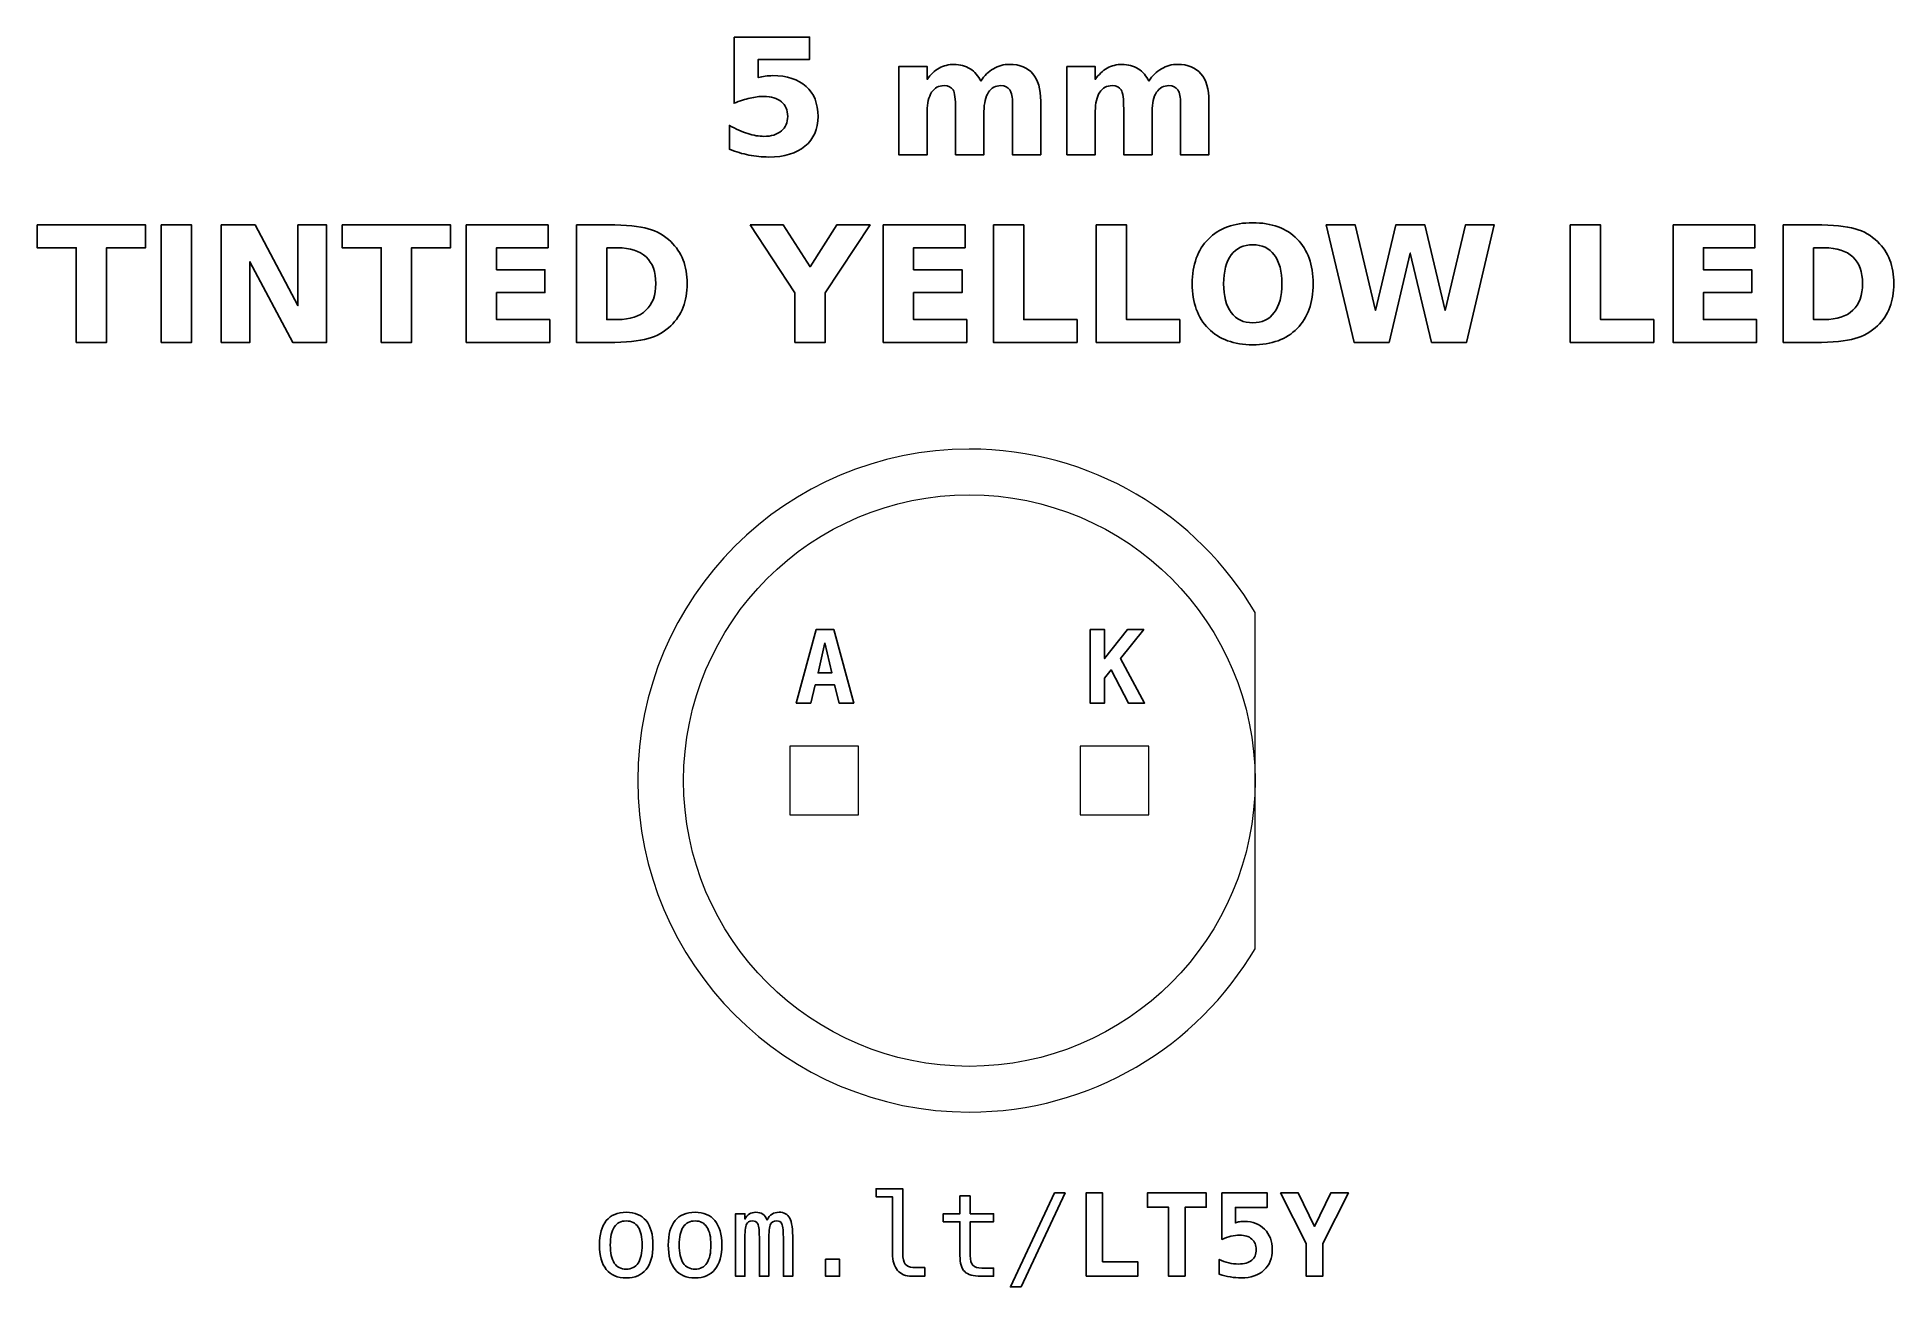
# Model space of a CAD drawing. Header units: centimetres. Extents: x -11.32 to -9.69, y -15.29 to -14.2.
import ezdxf

# ---------------------------------------------------------------- set-up
doc = ezdxf.new("R2010")
doc.units = ezdxf.units.CM
doc.header["$MEASUREMENT"] = 0
doc.layers.add('Layer 1', color=7, linetype='Continuous')

msp = doc.modelspace()

# ---------------------------------------------------------------- linework, layer by layer
at = {"layer": 'Layer 1', "color": 7, "lineweight": 20}
for points in [[(-10.657, -14.88), (-10.597, -14.88), (-10.597, -14.82), (-10.657, -14.82), (-10.657, -14.88)], [(-10.403, -14.88), (-10.343, -14.88), (-10.343, -14.82), (-10.403, -14.82), (-10.403, -14.88)]]:
    msp.add_lwpolyline(points, close=True, dxfattribs=at)
at = {"layer": 'Layer 1', "color": 250, "lineweight": 20}
msp.add_ellipse((-10.5, -14.85), major_axis=(0, 0.25), ratio=1, dxfattribs=at)
at = {"layer": 'Layer 1', "color": 250}
for points, knots in [([(-10.70573, -14.1996), (-10.70573, -14.1996), (-10.63979, -14.1996), (-10.63979, -14.1996), (-10.63979, -14.1996), (-10.63979, -14.1996), (-10.63979, -14.2191), (-10.63979, -14.2191), (-10.63979, -14.2191), (-10.63979, -14.2191), (-10.68459, -14.2191), (-10.68459, -14.2191), (-10.68459, -14.2191), (-10.68459, -14.2191), (-10.68459, -14.23502), (-10.68459, -14.23502), (-10.68459, -14.23502), (-10.68257, -14.23448), (-10.68054, -14.23406), (-10.6785, -14.23375), (-10.6785, -14.23375), (-10.67645, -14.23344), (-10.67431, -14.2333), (-10.67212, -14.2333), (-10.67212, -14.2333), (-10.65957, -14.2333), (-10.64981, -14.23643), (-10.64282, -14.24271), (-10.64282, -14.24271), (-10.63584, -14.24897), (-10.63236, -14.25771), (-10.63236, -14.26891), (-10.63236, -14.26891), (-10.63236, -14.28003), (-10.63617, -14.28874), (-10.64376, -14.29504), (-10.64376, -14.29504), (-10.65136, -14.30132), (-10.66192, -14.30447), (-10.67542, -14.30447), (-10.67542, -14.30447), (-10.68125, -14.30447), (-10.68704, -14.3039), (-10.69275, -14.30278), (-10.69275, -14.30278), (-10.69847, -14.30165), (-10.70416, -14.29995), (-10.7098, -14.29765), (-10.7098, -14.29765), (-10.7098, -14.29765), (-10.7098, -14.27676), (-10.7098, -14.27676), (-10.7098, -14.27676), (-10.7042, -14.27999), (-10.69889, -14.28239), (-10.69386, -14.28398), (-10.69386, -14.28398), (-10.68882, -14.28561), (-10.68407, -14.28641), (-10.67963, -14.28641), (-10.67963, -14.28641), (-10.67318, -14.28641), (-10.66813, -14.28483), (-10.66443, -14.28168), (-10.66443, -14.28168), (-10.66074, -14.27855), (-10.65888, -14.2743), (-10.65888, -14.26891), (-10.65888, -14.26891), (-10.65888, -14.2635), (-10.66074, -14.25924), (-10.66443, -14.25612), (-10.66443, -14.25612), (-10.66813, -14.25299), (-10.67318, -14.25144), (-10.67963, -14.25144), (-10.67963, -14.25144), (-10.68344, -14.25144), (-10.68751, -14.25193), (-10.69181, -14.25292), (-10.69181, -14.25292), (-10.69614, -14.2539), (-10.70077, -14.25543), (-10.70573, -14.2575), (-10.70573, -14.2575), (-10.70573, -14.2575), (-10.70573, -14.1996), (-10.70573, -14.1996)], [0, 0, 0, 0, 0.0454545, 0.0454545, 0.0454545, 0.0454545, 0.0909091, 0.0909091, 0.0909091, 0.0909091, 0.1363636, 0.1363636, 0.1363636, 0.1363636, 0.1818182, 0.1818182, 0.1818182, 0.1818182, 0.2272727, 0.2272727, 0.2272727, 0.2272727, 0.2727273, 0.2727273, 0.2727273, 0.2727273, 0.3181818, 0.3181818, 0.3181818, 0.3181818, 0.3636364, 0.3636364, 0.3636364, 0.3636364, 0.4090909, 0.4090909, 0.4090909, 0.4090909, 0.4545455, 0.4545455, 0.4545455, 0.4545455, 0.5, 0.5, 0.5, 0.5, 0.5454545, 0.5454545, 0.5454545, 0.5454545, 0.5909091, 0.5909091, 0.5909091, 0.5909091, 0.6363636, 0.6363636, 0.6363636, 0.6363636, 0.6818182, 0.6818182, 0.6818182, 0.6818182, 0.7272727, 0.7272727, 0.7272727, 0.7272727, 0.7727273, 0.7727273, 0.7727273, 0.7727273, 0.8181818, 0.8181818, 0.8181818, 0.8181818, 0.8636364, 0.8636364, 0.8636364, 0.8636364, 0.9090909, 0.9090909, 0.9090909, 0.9090909, 0.9545455, 0.9545455, 0.9545455, 0.9545455, 1, 1, 1, 1]), ([(-10.49, -14.23812), (-10.48687, -14.23335), (-10.48318, -14.2297), (-10.47887, -14.22721), (-10.47887, -14.22721), (-10.47457, -14.22469), (-10.46987, -14.22345), (-10.46472, -14.22345), (-10.46472, -14.22345), (-10.45585, -14.22345), (-10.4491, -14.22618), (-10.44447, -14.23166), (-10.44447, -14.23166), (-10.43983, -14.23711), (-10.4375, -14.24506), (-10.4375, -14.25548), (-10.4375, -14.25548), (-10.4375, -14.25548), (-10.4375, -14.30247), (-10.4375, -14.30247), (-10.4375, -14.30247), (-10.4375, -14.30247), (-10.46232, -14.30247), (-10.46232, -14.30247), (-10.46232, -14.30247), (-10.46232, -14.30247), (-10.46232, -14.26223), (-10.46232, -14.26223), (-10.46232, -14.26223), (-10.46227, -14.26164), (-10.46225, -14.26103), (-10.46222, -14.26037), (-10.46222, -14.26037), (-10.4622, -14.25974), (-10.46218, -14.25882), (-10.46218, -14.25762), (-10.46218, -14.25762), (-10.46218, -14.25216), (-10.46297, -14.24819), (-10.4646, -14.24574), (-10.4646, -14.24574), (-10.4662, -14.24327), (-10.46878, -14.24205), (-10.47236, -14.24205), (-10.47236, -14.24205), (-10.47706, -14.24205), (-10.48066, -14.24398), (-10.48322, -14.24784), (-10.48322, -14.24784), (-10.48576, -14.25169), (-10.48708, -14.25727), (-10.48718, -14.26458), (-10.48718, -14.26458), (-10.48718, -14.26458), (-10.48718, -14.30247), (-10.48718, -14.30247), (-10.48718, -14.30247), (-10.48718, -14.30247), (-10.51199, -14.30247), (-10.51199, -14.30247), (-10.51199, -14.30247), (-10.51199, -14.30247), (-10.51199, -14.26223), (-10.51199, -14.26223), (-10.51199, -14.26223), (-10.51199, -14.25369), (-10.51272, -14.24819), (-10.5142, -14.24574), (-10.5142, -14.24574), (-10.51566, -14.24327), (-10.51827, -14.24205), (-10.52203, -14.24205), (-10.52203, -14.24205), (-10.52678, -14.24205), (-10.53043, -14.244), (-10.53299, -14.24788), (-10.53299, -14.24788), (-10.53555, -14.25176), (-10.53685, -14.25729), (-10.53685, -14.26451), (-10.53685, -14.26451), (-10.53685, -14.26451), (-10.53685, -14.30247), (-10.53685, -14.30247), (-10.53685, -14.30247), (-10.53685, -14.30247), (-10.56166, -14.30247), (-10.56166, -14.30247), (-10.56166, -14.30247), (-10.56166, -14.30247), (-10.56166, -14.22531), (-10.56166, -14.22531), (-10.56166, -14.22531), (-10.56166, -14.22531), (-10.53685, -14.22531), (-10.53685, -14.22531), (-10.53685, -14.22531), (-10.53685, -14.22531), (-10.53685, -14.23662), (-10.53685, -14.23662), (-10.53685, -14.23662), (-10.53381, -14.23224), (-10.53033, -14.22898), (-10.5264, -14.22676), (-10.5264, -14.22676), (-10.52248, -14.22455), (-10.51815, -14.22345), (-10.51342, -14.22345), (-10.51342, -14.22345), (-10.50811, -14.22345), (-10.50338, -14.22474), (-10.49931, -14.22731), (-10.49931, -14.22731), (-10.49522, -14.22989), (-10.49211, -14.23349), (-10.49, -14.23812)], [0, 0, 0, 0, 0.0344828, 0.0344828, 0.0344828, 0.0344828, 0.0689655, 0.0689655, 0.0689655, 0.0689655, 0.1034483, 0.1034483, 0.1034483, 0.1034483, 0.137931, 0.137931, 0.137931, 0.137931, 0.1724138, 0.1724138, 0.1724138, 0.1724138, 0.2068966, 0.2068966, 0.2068966, 0.2068966, 0.2413793, 0.2413793, 0.2413793, 0.2413793, 0.2758621, 0.2758621, 0.2758621, 0.2758621, 0.3103448, 0.3103448, 0.3103448, 0.3103448, 0.3448276, 0.3448276, 0.3448276, 0.3448276, 0.3793103, 0.3793103, 0.3793103, 0.3793103, 0.4137931, 0.4137931, 0.4137931, 0.4137931, 0.4482759, 0.4482759, 0.4482759, 0.4482759, 0.4827586, 0.4827586, 0.4827586, 0.4827586, 0.5172414, 0.5172414, 0.5172414, 0.5172414, 0.5517241, 0.5517241, 0.5517241, 0.5517241, 0.5862069, 0.5862069, 0.5862069, 0.5862069, 0.6206897, 0.6206897, 0.6206897, 0.6206897, 0.6551724, 0.6551724, 0.6551724, 0.6551724, 0.6896552, 0.6896552, 0.6896552, 0.6896552, 0.7241379, 0.7241379, 0.7241379, 0.7241379, 0.7586207, 0.7586207, 0.7586207, 0.7586207, 0.7931034, 0.7931034, 0.7931034, 0.7931034, 0.8275862, 0.8275862, 0.8275862, 0.8275862, 0.862069, 0.862069, 0.862069, 0.862069, 0.8965517, 0.8965517, 0.8965517, 0.8965517, 0.9310345, 0.9310345, 0.9310345, 0.9310345, 0.9655172, 0.9655172, 0.9655172, 0.9655172, 1, 1, 1, 1]), ([(-10.34296, -14.23812), (-10.33983, -14.23335), (-10.33614, -14.2297), (-10.33183, -14.22721), (-10.33183, -14.22721), (-10.32753, -14.22469), (-10.32283, -14.22345), (-10.31768, -14.22345), (-10.31768, -14.22345), (-10.30881, -14.22345), (-10.30206, -14.22618), (-10.29743, -14.23166), (-10.29743, -14.23166), (-10.29279, -14.23711), (-10.29046, -14.24506), (-10.29046, -14.25548), (-10.29046, -14.25548), (-10.29046, -14.25548), (-10.29046, -14.30247), (-10.29046, -14.30247), (-10.29046, -14.30247), (-10.29046, -14.30247), (-10.31528, -14.30247), (-10.31528, -14.30247), (-10.31528, -14.30247), (-10.31528, -14.30247), (-10.31528, -14.26223), (-10.31528, -14.26223), (-10.31528, -14.26223), (-10.31523, -14.26164), (-10.31521, -14.26103), (-10.31518, -14.26037), (-10.31518, -14.26037), (-10.31516, -14.25974), (-10.31514, -14.25882), (-10.31514, -14.25762), (-10.31514, -14.25762), (-10.31514, -14.25216), (-10.31593, -14.24819), (-10.31756, -14.24574), (-10.31756, -14.24574), (-10.31916, -14.24327), (-10.32174, -14.24205), (-10.32532, -14.24205), (-10.32532, -14.24205), (-10.33002, -14.24205), (-10.33362, -14.24398), (-10.33618, -14.24784), (-10.33618, -14.24784), (-10.33872, -14.25169), (-10.34004, -14.25727), (-10.34014, -14.26458), (-10.34014, -14.26458), (-10.34014, -14.26458), (-10.34014, -14.30247), (-10.34014, -14.30247), (-10.34014, -14.30247), (-10.34014, -14.30247), (-10.36495, -14.30247), (-10.36495, -14.30247), (-10.36495, -14.30247), (-10.36495, -14.30247), (-10.36495, -14.26223), (-10.36495, -14.26223), (-10.36495, -14.26223), (-10.36495, -14.25369), (-10.36568, -14.24819), (-10.36716, -14.24574), (-10.36716, -14.24574), (-10.36862, -14.24327), (-10.37123, -14.24205), (-10.37499, -14.24205), (-10.37499, -14.24205), (-10.37974, -14.24205), (-10.38339, -14.244), (-10.38595, -14.24788), (-10.38595, -14.24788), (-10.38851, -14.25176), (-10.38981, -14.25729), (-10.38981, -14.26451), (-10.38981, -14.26451), (-10.38981, -14.26451), (-10.38981, -14.30247), (-10.38981, -14.30247), (-10.38981, -14.30247), (-10.38981, -14.30247), (-10.41462, -14.30247), (-10.41462, -14.30247), (-10.41462, -14.30247), (-10.41462, -14.30247), (-10.41462, -14.22531), (-10.41462, -14.22531), (-10.41462, -14.22531), (-10.41462, -14.22531), (-10.38981, -14.22531), (-10.38981, -14.22531), (-10.38981, -14.22531), (-10.38981, -14.22531), (-10.38981, -14.23662), (-10.38981, -14.23662), (-10.38981, -14.23662), (-10.38677, -14.23224), (-10.38329, -14.22898), (-10.37936, -14.22676), (-10.37936, -14.22676), (-10.37544, -14.22455), (-10.37111, -14.22345), (-10.36638, -14.22345), (-10.36638, -14.22345), (-10.36107, -14.22345), (-10.35634, -14.22474), (-10.35227, -14.22731), (-10.35227, -14.22731), (-10.34818, -14.22989), (-10.34507, -14.23349), (-10.34296, -14.23812)], [0, 0, 0, 0, 0.0344828, 0.0344828, 0.0344828, 0.0344828, 0.0689655, 0.0689655, 0.0689655, 0.0689655, 0.1034483, 0.1034483, 0.1034483, 0.1034483, 0.137931, 0.137931, 0.137931, 0.137931, 0.1724138, 0.1724138, 0.1724138, 0.1724138, 0.2068966, 0.2068966, 0.2068966, 0.2068966, 0.2413793, 0.2413793, 0.2413793, 0.2413793, 0.2758621, 0.2758621, 0.2758621, 0.2758621, 0.3103448, 0.3103448, 0.3103448, 0.3103448, 0.3448276, 0.3448276, 0.3448276, 0.3448276, 0.3793103, 0.3793103, 0.3793103, 0.3793103, 0.4137931, 0.4137931, 0.4137931, 0.4137931, 0.4482759, 0.4482759, 0.4482759, 0.4482759, 0.4827586, 0.4827586, 0.4827586, 0.4827586, 0.5172414, 0.5172414, 0.5172414, 0.5172414, 0.5517241, 0.5517241, 0.5517241, 0.5517241, 0.5862069, 0.5862069, 0.5862069, 0.5862069, 0.6206897, 0.6206897, 0.6206897, 0.6206897, 0.6551724, 0.6551724, 0.6551724, 0.6551724, 0.6896552, 0.6896552, 0.6896552, 0.6896552, 0.7241379, 0.7241379, 0.7241379, 0.7241379, 0.7586207, 0.7586207, 0.7586207, 0.7586207, 0.7931034, 0.7931034, 0.7931034, 0.7931034, 0.8275862, 0.8275862, 0.8275862, 0.8275862, 0.862069, 0.862069, 0.862069, 0.862069, 0.8965517, 0.8965517, 0.8965517, 0.8965517, 0.9310345, 0.9310345, 0.9310345, 0.9310345, 0.9655172, 0.9655172, 0.9655172, 0.9655172, 1, 1, 1, 1]), ([(-11.31548, -14.36385), (-11.31548, -14.36385), (-11.22068, -14.36385), (-11.22068, -14.36385), (-11.22068, -14.36385), (-11.22068, -14.36385), (-11.22068, -14.38391), (-11.22068, -14.38391), (-11.22068, -14.38391), (-11.22068, -14.38391), (-11.25478, -14.38391), (-11.25478, -14.38391), (-11.25478, -14.38391), (-11.25478, -14.38391), (-11.25478, -14.46672), (-11.25478, -14.46672), (-11.25478, -14.46672), (-11.25478, -14.46672), (-11.28131, -14.46672), (-11.28131, -14.46672), (-11.28131, -14.46672), (-11.28131, -14.46672), (-11.28131, -14.38391), (-11.28131, -14.38391), (-11.28131, -14.38391), (-11.28131, -14.38391), (-11.31548, -14.38391), (-11.31548, -14.38391), (-11.31548, -14.38391), (-11.31548, -14.38391), (-11.31548, -14.36385), (-11.31548, -14.36385)], [0, 0, 0, 0, 0.125, 0.125, 0.125, 0.125, 0.25, 0.25, 0.25, 0.25, 0.375, 0.375, 0.375, 0.375, 0.5, 0.5, 0.5, 0.5, 0.625, 0.625, 0.625, 0.625, 0.75, 0.75, 0.75, 0.75, 0.875, 0.875, 0.875, 0.875, 1, 1, 1, 1]), ([(-11.20694, -14.36385), (-11.20694, -14.36385), (-11.18041, -14.36385), (-11.18041, -14.36385), (-11.18041, -14.36385), (-11.18041, -14.36385), (-11.18041, -14.46672), (-11.18041, -14.46672), (-11.18041, -14.46672), (-11.18041, -14.46672), (-11.20694, -14.46672), (-11.20694, -14.46672), (-11.20694, -14.46672), (-11.20694, -14.46672), (-11.20694, -14.36385), (-11.20694, -14.36385)], [0, 0, 0, 0, 0.25, 0.25, 0.25, 0.25, 0.5, 0.5, 0.5, 0.5, 0.75, 0.75, 0.75, 0.75, 1, 1, 1, 1]), ([(-11.15445, -14.36385), (-11.15445, -14.36385), (-11.12482, -14.36385), (-11.12482, -14.36385), (-11.12482, -14.36385), (-11.12482, -14.36385), (-11.0874, -14.43441), (-11.0874, -14.43441), (-11.0874, -14.43441), (-11.0874, -14.43441), (-11.0874, -14.36385), (-11.0874, -14.36385), (-11.0874, -14.36385), (-11.0874, -14.36385), (-11.06226, -14.36385), (-11.06226, -14.36385), (-11.06226, -14.36385), (-11.06226, -14.36385), (-11.06226, -14.46672), (-11.06226, -14.46672), (-11.06226, -14.46672), (-11.06226, -14.46672), (-11.09189, -14.46672), (-11.09189, -14.46672), (-11.09189, -14.46672), (-11.09189, -14.46672), (-11.12931, -14.39616), (-11.12931, -14.39616), (-11.12931, -14.39616), (-11.12931, -14.39616), (-11.12931, -14.46672), (-11.12931, -14.46672), (-11.12931, -14.46672), (-11.12931, -14.46672), (-11.15445, -14.46672), (-11.15445, -14.46672), (-11.15445, -14.46672), (-11.15445, -14.46672), (-11.15445, -14.36385), (-11.15445, -14.36385)], [0, 0, 0, 0, 0.1, 0.1, 0.1, 0.1, 0.2, 0.2, 0.2, 0.2, 0.3, 0.3, 0.3, 0.3, 0.4, 0.4, 0.4, 0.4, 0.5, 0.5, 0.5, 0.5, 0.6, 0.6, 0.6, 0.6, 0.7, 0.7, 0.7, 0.7, 0.8, 0.8, 0.8, 0.8, 0.9, 0.9, 0.9, 0.9, 1, 1, 1, 1]), ([(-11.04864, -14.36385), (-11.04864, -14.36385), (-10.95384, -14.36385), (-10.95384, -14.36385), (-10.95384, -14.36385), (-10.95384, -14.36385), (-10.95384, -14.38391), (-10.95384, -14.38391), (-10.95384, -14.38391), (-10.95384, -14.38391), (-10.98794, -14.38391), (-10.98794, -14.38391), (-10.98794, -14.38391), (-10.98794, -14.38391), (-10.98794, -14.46672), (-10.98794, -14.46672), (-10.98794, -14.46672), (-10.98794, -14.46672), (-11.01447, -14.46672), (-11.01447, -14.46672), (-11.01447, -14.46672), (-11.01447, -14.46672), (-11.01447, -14.38391), (-11.01447, -14.38391), (-11.01447, -14.38391), (-11.01447, -14.38391), (-11.04864, -14.38391), (-11.04864, -14.38391), (-11.04864, -14.38391), (-11.04864, -14.38391), (-11.04864, -14.36385), (-11.04864, -14.36385)], [0, 0, 0, 0, 0.125, 0.125, 0.125, 0.125, 0.25, 0.25, 0.25, 0.25, 0.375, 0.375, 0.375, 0.375, 0.5, 0.5, 0.5, 0.5, 0.625, 0.625, 0.625, 0.625, 0.75, 0.75, 0.75, 0.75, 0.875, 0.875, 0.875, 0.875, 1, 1, 1, 1]), ([(-10.9401, -14.36385), (-10.9401, -14.36385), (-10.86851, -14.36385), (-10.86851, -14.36385), (-10.86851, -14.36385), (-10.86851, -14.36385), (-10.86851, -14.38391), (-10.86851, -14.38391), (-10.86851, -14.38391), (-10.86851, -14.38391), (-10.91357, -14.38391), (-10.91357, -14.38391), (-10.91357, -14.38391), (-10.91357, -14.38391), (-10.91357, -14.40306), (-10.91357, -14.40306), (-10.91357, -14.40306), (-10.91357, -14.40306), (-10.87122, -14.40306), (-10.87122, -14.40306), (-10.87122, -14.40306), (-10.87122, -14.40306), (-10.87122, -14.42312), (-10.87122, -14.42312), (-10.87122, -14.42312), (-10.87122, -14.42312), (-10.91357, -14.42312), (-10.91357, -14.42312), (-10.91357, -14.42312), (-10.91357, -14.42312), (-10.91357, -14.44666), (-10.91357, -14.44666), (-10.91357, -14.44666), (-10.91357, -14.44666), (-10.86701, -14.44666), (-10.86701, -14.44666), (-10.86701, -14.44666), (-10.86701, -14.44666), (-10.86701, -14.46672), (-10.86701, -14.46672), (-10.86701, -14.46672), (-10.86701, -14.46672), (-10.9401, -14.46672), (-10.9401, -14.46672), (-10.9401, -14.46672), (-10.9401, -14.46672), (-10.9401, -14.36385), (-10.9401, -14.36385)], [0, 0, 0, 0, 0.0833333, 0.0833333, 0.0833333, 0.0833333, 0.1666667, 0.1666667, 0.1666667, 0.1666667, 0.25, 0.25, 0.25, 0.25, 0.3333333, 0.3333333, 0.3333333, 0.3333333, 0.4166667, 0.4166667, 0.4166667, 0.4166667, 0.5, 0.5, 0.5, 0.5, 0.5833333, 0.5833333, 0.5833333, 0.5833333, 0.6666667, 0.6666667, 0.6666667, 0.6666667, 0.75, 0.75, 0.75, 0.75, 0.8333333, 0.8333333, 0.8333333, 0.8333333, 0.9166667, 0.9166667, 0.9166667, 0.9166667, 1, 1, 1, 1]), ([(-10.8437, -14.36385), (-10.8437, -14.36385), (-10.81571, -14.36385), (-10.81571, -14.36385), (-10.81571, -14.36385), (-10.8001, -14.36385), (-10.78848, -14.36496), (-10.78084, -14.36719), (-10.78084, -14.36719), (-10.77319, -14.36942), (-10.76663, -14.37319), (-10.76115, -14.37853), (-10.76115, -14.37853), (-10.75633, -14.38316), (-10.75276, -14.38852), (-10.7504, -14.39459), (-10.7504, -14.39459), (-10.74808, -14.40063), (-10.7469, -14.4075), (-10.7469, -14.41519), (-10.7469, -14.41519), (-10.7469, -14.42295), (-10.74808, -14.42987), (-10.7504, -14.43596), (-10.7504, -14.43596), (-10.75276, -14.44205), (-10.75633, -14.44741), (-10.76115, -14.45204), (-10.76115, -14.45204), (-10.76668, -14.45738), (-10.77329, -14.46115), (-10.781, -14.46338), (-10.781, -14.46338), (-10.78872, -14.46561), (-10.80029, -14.46672), (-10.81571, -14.46672), (-10.81571, -14.46672), (-10.81571, -14.46672), (-10.8437, -14.46672), (-10.8437, -14.46672), (-10.8437, -14.46672), (-10.8437, -14.46672), (-10.8437, -14.36385), (-10.8437, -14.36385)], [0, 0, 0, 0, 0.0909091, 0.0909091, 0.0909091, 0.0909091, 0.1818182, 0.1818182, 0.1818182, 0.1818182, 0.2727273, 0.2727273, 0.2727273, 0.2727273, 0.3636364, 0.3636364, 0.3636364, 0.3636364, 0.4545455, 0.4545455, 0.4545455, 0.4545455, 0.5454545, 0.5454545, 0.5454545, 0.5454545, 0.6363636, 0.6363636, 0.6363636, 0.6363636, 0.7272727, 0.7272727, 0.7272727, 0.7272727, 0.8181818, 0.8181818, 0.8181818, 0.8181818, 0.9090909, 0.9090909, 0.9090909, 0.9090909, 1, 1, 1, 1]), ([(-10.6918, -14.36385), (-10.6918, -14.36385), (-10.6628, -14.36385), (-10.6628, -14.36385), (-10.6628, -14.36385), (-10.6628, -14.36385), (-10.63935, -14.40052), (-10.63935, -14.40052), (-10.63935, -14.40052), (-10.63935, -14.40052), (-10.61593, -14.36385), (-10.61593, -14.36385), (-10.61593, -14.36385), (-10.61593, -14.36385), (-10.58686, -14.36385), (-10.58686, -14.36385), (-10.58686, -14.36385), (-10.58686, -14.36385), (-10.62606, -14.42338), (-10.62606, -14.42338), (-10.62606, -14.42338), (-10.62606, -14.42338), (-10.62606, -14.46672), (-10.62606, -14.46672), (-10.62606, -14.46672), (-10.62606, -14.46672), (-10.65259, -14.46672), (-10.65259, -14.46672), (-10.65259, -14.46672), (-10.65259, -14.46672), (-10.65259, -14.42338), (-10.65259, -14.42338), (-10.65259, -14.42338), (-10.65259, -14.42338), (-10.6918, -14.36385), (-10.6918, -14.36385)], [0, 0, 0, 0, 0.1111111, 0.1111111, 0.1111111, 0.1111111, 0.2222222, 0.2222222, 0.2222222, 0.2222222, 0.3333333, 0.3333333, 0.3333333, 0.3333333, 0.4444444, 0.4444444, 0.4444444, 0.4444444, 0.5555556, 0.5555556, 0.5555556, 0.5555556, 0.6666667, 0.6666667, 0.6666667, 0.6666667, 0.7777778, 0.7777778, 0.7777778, 0.7777778, 0.8888889, 0.8888889, 0.8888889, 0.8888889, 1, 1, 1, 1]), ([(-10.57526, -14.36385), (-10.57526, -14.36385), (-10.50367, -14.36385), (-10.50367, -14.36385), (-10.50367, -14.36385), (-10.50367, -14.36385), (-10.50367, -14.38391), (-10.50367, -14.38391), (-10.50367, -14.38391), (-10.50367, -14.38391), (-10.54873, -14.38391), (-10.54873, -14.38391), (-10.54873, -14.38391), (-10.54873, -14.38391), (-10.54873, -14.40306), (-10.54873, -14.40306), (-10.54873, -14.40306), (-10.54873, -14.40306), (-10.50638, -14.40306), (-10.50638, -14.40306), (-10.50638, -14.40306), (-10.50638, -14.40306), (-10.50638, -14.42312), (-10.50638, -14.42312), (-10.50638, -14.42312), (-10.50638, -14.42312), (-10.54873, -14.42312), (-10.54873, -14.42312), (-10.54873, -14.42312), (-10.54873, -14.42312), (-10.54873, -14.44666), (-10.54873, -14.44666), (-10.54873, -14.44666), (-10.54873, -14.44666), (-10.50217, -14.44666), (-10.50217, -14.44666), (-10.50217, -14.44666), (-10.50217, -14.44666), (-10.50217, -14.46672), (-10.50217, -14.46672), (-10.50217, -14.46672), (-10.50217, -14.46672), (-10.57526, -14.46672), (-10.57526, -14.46672), (-10.57526, -14.46672), (-10.57526, -14.46672), (-10.57526, -14.36385), (-10.57526, -14.36385)], [0, 0, 0, 0, 0.0833333, 0.0833333, 0.0833333, 0.0833333, 0.1666667, 0.1666667, 0.1666667, 0.1666667, 0.25, 0.25, 0.25, 0.25, 0.3333333, 0.3333333, 0.3333333, 0.3333333, 0.4166667, 0.4166667, 0.4166667, 0.4166667, 0.5, 0.5, 0.5, 0.5, 0.5833333, 0.5833333, 0.5833333, 0.5833333, 0.6666667, 0.6666667, 0.6666667, 0.6666667, 0.75, 0.75, 0.75, 0.75, 0.8333333, 0.8333333, 0.8333333, 0.8333333, 0.9166667, 0.9166667, 0.9166667, 0.9166667, 1, 1, 1, 1]), ([(-10.47886, -14.36385), (-10.47886, -14.36385), (-10.45233, -14.36385), (-10.45233, -14.36385), (-10.45233, -14.36385), (-10.45233, -14.36385), (-10.45233, -14.44666), (-10.45233, -14.44666), (-10.45233, -14.44666), (-10.45233, -14.44666), (-10.40577, -14.44666), (-10.40577, -14.44666), (-10.40577, -14.44666), (-10.40577, -14.44666), (-10.40577, -14.46672), (-10.40577, -14.46672), (-10.40577, -14.46672), (-10.40577, -14.46672), (-10.47886, -14.46672), (-10.47886, -14.46672), (-10.47886, -14.46672), (-10.47886, -14.46672), (-10.47886, -14.36385), (-10.47886, -14.36385)], [0, 0, 0, 0, 0.1666667, 0.1666667, 0.1666667, 0.1666667, 0.3333333, 0.3333333, 0.3333333, 0.3333333, 0.5, 0.5, 0.5, 0.5, 0.6666667, 0.6666667, 0.6666667, 0.6666667, 0.8333333, 0.8333333, 0.8333333, 0.8333333, 1, 1, 1, 1]), ([(-10.38895, -14.36385), (-10.38895, -14.36385), (-10.36242, -14.36385), (-10.36242, -14.36385), (-10.36242, -14.36385), (-10.36242, -14.36385), (-10.36242, -14.44666), (-10.36242, -14.44666), (-10.36242, -14.44666), (-10.36242, -14.44666), (-10.31586, -14.44666), (-10.31586, -14.44666), (-10.31586, -14.44666), (-10.31586, -14.44666), (-10.31586, -14.46672), (-10.31586, -14.46672), (-10.31586, -14.46672), (-10.31586, -14.46672), (-10.38895, -14.46672), (-10.38895, -14.46672), (-10.38895, -14.46672), (-10.38895, -14.46672), (-10.38895, -14.36385), (-10.38895, -14.36385)], [0, 0, 0, 0, 0.1666667, 0.1666667, 0.1666667, 0.1666667, 0.3333333, 0.3333333, 0.3333333, 0.3333333, 0.5, 0.5, 0.5, 0.5, 0.6666667, 0.6666667, 0.6666667, 0.6666667, 0.8333333, 0.8333333, 0.8333333, 0.8333333, 1, 1, 1, 1]), ([(-10.25205, -14.36199), (-10.23552, -14.36199), (-10.22256, -14.36672), (-10.2132, -14.3762), (-10.2132, -14.3762), (-10.20382, -14.38565), (-10.19914, -14.3987), (-10.19914, -14.41538), (-10.19914, -14.41538), (-10.19914, -14.43201), (-10.20382, -14.44506), (-10.2132, -14.45451), (-10.2132, -14.45451), (-10.22256, -14.46399), (-10.23552, -14.46872), (-10.25205, -14.46872), (-10.25205, -14.46872), (-10.26854, -14.46872), (-10.28147, -14.46399), (-10.29088, -14.45451), (-10.29088, -14.45451), (-10.30026, -14.44506), (-10.30497, -14.43201), (-10.30497, -14.41538), (-10.30497, -14.41538), (-10.30497, -14.3987), (-10.30026, -14.38565), (-10.29088, -14.3762), (-10.29088, -14.3762), (-10.28147, -14.36672), (-10.26854, -14.36199), (-10.25205, -14.36199)], [0, 0, 0, 0, 0.125, 0.125, 0.125, 0.125, 0.25, 0.25, 0.25, 0.25, 0.375, 0.375, 0.375, 0.375, 0.5, 0.5, 0.5, 0.5, 0.625, 0.625, 0.625, 0.625, 0.75, 0.75, 0.75, 0.75, 0.875, 0.875, 0.875, 0.875, 1, 1, 1, 1]), ([(-10.18782, -14.36385), (-10.18782, -14.36385), (-10.1624, -14.36385), (-10.1624, -14.36385), (-10.1624, -14.36385), (-10.1624, -14.36385), (-10.14462, -14.43862), (-10.14462, -14.43862), (-10.14462, -14.43862), (-10.14462, -14.43862), (-10.12698, -14.36385), (-10.12698, -14.36385), (-10.12698, -14.36385), (-10.12698, -14.36385), (-10.10141, -14.36385), (-10.10141, -14.36385), (-10.10141, -14.36385), (-10.10141, -14.36385), (-10.08378, -14.43862), (-10.08378, -14.43862), (-10.08378, -14.43862), (-10.08378, -14.43862), (-10.066, -14.36385), (-10.066, -14.36385), (-10.066, -14.36385), (-10.066, -14.36385), (-10.04078, -14.36385), (-10.04078, -14.36385), (-10.04078, -14.36385), (-10.04078, -14.36385), (-10.06503, -14.46672), (-10.06503, -14.46672), (-10.06503, -14.46672), (-10.06503, -14.46672), (-10.09563, -14.46672), (-10.09563, -14.46672), (-10.09563, -14.46672), (-10.09563, -14.46672), (-10.1143, -14.38852), (-10.1143, -14.38852), (-10.1143, -14.38852), (-10.1143, -14.38852), (-10.13276, -14.46672), (-10.13276, -14.46672), (-10.13276, -14.46672), (-10.13276, -14.46672), (-10.16336, -14.46672), (-10.16336, -14.46672), (-10.16336, -14.46672), (-10.16336, -14.46672), (-10.18782, -14.36385), (-10.18782, -14.36385)], [0, 0, 0, 0, 0.0769231, 0.0769231, 0.0769231, 0.0769231, 0.1538462, 0.1538462, 0.1538462, 0.1538462, 0.2307692, 0.2307692, 0.2307692, 0.2307692, 0.3076923, 0.3076923, 0.3076923, 0.3076923, 0.3846154, 0.3846154, 0.3846154, 0.3846154, 0.4615385, 0.4615385, 0.4615385, 0.4615385, 0.5384615, 0.5384615, 0.5384615, 0.5384615, 0.6153846, 0.6153846, 0.6153846, 0.6153846, 0.6923077, 0.6923077, 0.6923077, 0.6923077, 0.7692308, 0.7692308, 0.7692308, 0.7692308, 0.8461538, 0.8461538, 0.8461538, 0.8461538, 0.9230769, 0.9230769, 0.9230769, 0.9230769, 1, 1, 1, 1]), ([(-9.9743, -14.36385), (-9.9743, -14.36385), (-9.94777, -14.36385), (-9.94777, -14.36385), (-9.94777, -14.36385), (-9.94777, -14.36385), (-9.94777, -14.44666), (-9.94777, -14.44666), (-9.94777, -14.44666), (-9.94777, -14.44666), (-9.90121, -14.44666), (-9.90121, -14.44666), (-9.90121, -14.44666), (-9.90121, -14.44666), (-9.90121, -14.46672), (-9.90121, -14.46672), (-9.90121, -14.46672), (-9.90121, -14.46672), (-9.9743, -14.46672), (-9.9743, -14.46672), (-9.9743, -14.46672), (-9.9743, -14.46672), (-9.9743, -14.36385), (-9.9743, -14.36385)], [0, 0, 0, 0, 0.1666667, 0.1666667, 0.1666667, 0.1666667, 0.3333333, 0.3333333, 0.3333333, 0.3333333, 0.5, 0.5, 0.5, 0.5, 0.6666667, 0.6666667, 0.6666667, 0.6666667, 0.8333333, 0.8333333, 0.8333333, 0.8333333, 1, 1, 1, 1]), ([(-9.88439, -14.36385), (-9.88439, -14.36385), (-9.8128, -14.36385), (-9.8128, -14.36385), (-9.8128, -14.36385), (-9.8128, -14.36385), (-9.8128, -14.38391), (-9.8128, -14.38391), (-9.8128, -14.38391), (-9.8128, -14.38391), (-9.85786, -14.38391), (-9.85786, -14.38391), (-9.85786, -14.38391), (-9.85786, -14.38391), (-9.85786, -14.40306), (-9.85786, -14.40306), (-9.85786, -14.40306), (-9.85786, -14.40306), (-9.81551, -14.40306), (-9.81551, -14.40306), (-9.81551, -14.40306), (-9.81551, -14.40306), (-9.81551, -14.42312), (-9.81551, -14.42312), (-9.81551, -14.42312), (-9.81551, -14.42312), (-9.85786, -14.42312), (-9.85786, -14.42312), (-9.85786, -14.42312), (-9.85786, -14.42312), (-9.85786, -14.44666), (-9.85786, -14.44666), (-9.85786, -14.44666), (-9.85786, -14.44666), (-9.8113, -14.44666), (-9.8113, -14.44666), (-9.8113, -14.44666), (-9.8113, -14.44666), (-9.8113, -14.46672), (-9.8113, -14.46672), (-9.8113, -14.46672), (-9.8113, -14.46672), (-9.88439, -14.46672), (-9.88439, -14.46672), (-9.88439, -14.46672), (-9.88439, -14.46672), (-9.88439, -14.36385), (-9.88439, -14.36385)], [0, 0, 0, 0, 0.0833333, 0.0833333, 0.0833333, 0.0833333, 0.1666667, 0.1666667, 0.1666667, 0.1666667, 0.25, 0.25, 0.25, 0.25, 0.3333333, 0.3333333, 0.3333333, 0.3333333, 0.4166667, 0.4166667, 0.4166667, 0.4166667, 0.5, 0.5, 0.5, 0.5, 0.5833333, 0.5833333, 0.5833333, 0.5833333, 0.6666667, 0.6666667, 0.6666667, 0.6666667, 0.75, 0.75, 0.75, 0.75, 0.8333333, 0.8333333, 0.8333333, 0.8333333, 0.9166667, 0.9166667, 0.9166667, 0.9166667, 1, 1, 1, 1]), ([(-9.78799, -14.36385), (-9.78799, -14.36385), (-9.76, -14.36385), (-9.76, -14.36385), (-9.76, -14.36385), (-9.74439, -14.36385), (-9.73277, -14.36496), (-9.72513, -14.36719), (-9.72513, -14.36719), (-9.71748, -14.36942), (-9.71092, -14.37319), (-9.70544, -14.37853), (-9.70544, -14.37853), (-9.70062, -14.38316), (-9.69705, -14.38852), (-9.69469, -14.39459), (-9.69469, -14.39459), (-9.69237, -14.40063), (-9.69119, -14.4075), (-9.69119, -14.41519), (-9.69119, -14.41519), (-9.69119, -14.42295), (-9.69237, -14.42987), (-9.69469, -14.43596), (-9.69469, -14.43596), (-9.69705, -14.44205), (-9.70062, -14.44741), (-9.70544, -14.45204), (-9.70544, -14.45204), (-9.71097, -14.45738), (-9.71758, -14.46115), (-9.72529, -14.46338), (-9.72529, -14.46338), (-9.73301, -14.46561), (-9.74458, -14.46672), (-9.76, -14.46672), (-9.76, -14.46672), (-9.76, -14.46672), (-9.78799, -14.46672), (-9.78799, -14.46672), (-9.78799, -14.46672), (-9.78799, -14.46672), (-9.78799, -14.36385), (-9.78799, -14.36385)], [0, 0, 0, 0, 0.0909091, 0.0909091, 0.0909091, 0.0909091, 0.1818182, 0.1818182, 0.1818182, 0.1818182, 0.2727273, 0.2727273, 0.2727273, 0.2727273, 0.3636364, 0.3636364, 0.3636364, 0.3636364, 0.4545455, 0.4545455, 0.4545455, 0.4545455, 0.5454545, 0.5454545, 0.5454545, 0.5454545, 0.6363636, 0.6363636, 0.6363636, 0.6363636, 0.7272727, 0.7272727, 0.7272727, 0.7272727, 0.8181818, 0.8181818, 0.8181818, 0.8181818, 0.9090909, 0.9090909, 0.9090909, 0.9090909, 1, 1, 1, 1]), ([(-10.81717, -14.38391), (-10.81717, -14.38391), (-10.81717, -14.44666), (-10.81717, -14.44666), (-10.81717, -14.44666), (-10.81717, -14.44666), (-10.80767, -14.44666), (-10.80767, -14.44666), (-10.80767, -14.44666), (-10.79683, -14.44666), (-10.78855, -14.44398), (-10.78284, -14.43859), (-10.78284, -14.43859), (-10.77712, -14.43323), (-10.77425, -14.42542), (-10.77425, -14.41519), (-10.77425, -14.41519), (-10.77425, -14.40498), (-10.7771, -14.39722), (-10.78279, -14.39191), (-10.78279, -14.39191), (-10.78848, -14.38657), (-10.79678, -14.38391), (-10.80767, -14.38391), (-10.80767, -14.38391), (-10.80767, -14.38391), (-10.81717, -14.38391), (-10.81717, -14.38391)], [0, 0, 0, 0, 0.1428571, 0.1428571, 0.1428571, 0.1428571, 0.2857143, 0.2857143, 0.2857143, 0.2857143, 0.4285714, 0.4285714, 0.4285714, 0.4285714, 0.5714286, 0.5714286, 0.5714286, 0.5714286, 0.7142857, 0.7142857, 0.7142857, 0.7142857, 0.8571429, 0.8571429, 0.8571429, 0.8571429, 1, 1, 1, 1]), ([(-10.25205, -14.38121), (-10.26014, -14.38121), (-10.2664, -14.38419), (-10.27087, -14.39017), (-10.27087, -14.39017), (-10.27531, -14.39614), (-10.27755, -14.40454), (-10.27755, -14.41538), (-10.27755, -14.41538), (-10.27755, -14.4262), (-10.27531, -14.43457), (-10.27087, -14.44054), (-10.27087, -14.44054), (-10.2664, -14.44652), (-10.26014, -14.4495), (-10.25205, -14.4495), (-10.25205, -14.4495), (-10.24391, -14.4495), (-10.23764, -14.44652), (-10.23317, -14.44054), (-10.23317, -14.44054), (-10.22872, -14.43457), (-10.22649, -14.4262), (-10.22649, -14.41538), (-10.22649, -14.41538), (-10.22649, -14.40454), (-10.22872, -14.39614), (-10.23317, -14.39017), (-10.23317, -14.39017), (-10.23764, -14.38419), (-10.24391, -14.38121), (-10.25205, -14.38121)], [0, 0, 0, 0, 0.125, 0.125, 0.125, 0.125, 0.25, 0.25, 0.25, 0.25, 0.375, 0.375, 0.375, 0.375, 0.5, 0.5, 0.5, 0.5, 0.625, 0.625, 0.625, 0.625, 0.75, 0.75, 0.75, 0.75, 0.875, 0.875, 0.875, 0.875, 1, 1, 1, 1]), ([(-9.76146, -14.38391), (-9.76146, -14.38391), (-9.76146, -14.44666), (-9.76146, -14.44666), (-9.76146, -14.44666), (-9.76146, -14.44666), (-9.75196, -14.44666), (-9.75196, -14.44666), (-9.75196, -14.44666), (-9.74112, -14.44666), (-9.73284, -14.44398), (-9.72713, -14.43859), (-9.72713, -14.43859), (-9.72141, -14.43323), (-9.71854, -14.42542), (-9.71854, -14.41519), (-9.71854, -14.41519), (-9.71854, -14.40498), (-9.72139, -14.39722), (-9.72708, -14.39191), (-9.72708, -14.39191), (-9.73277, -14.38657), (-9.74107, -14.38391), (-9.75196, -14.38391), (-9.75196, -14.38391), (-9.75196, -14.38391), (-9.76146, -14.38391), (-9.76146, -14.38391)], [0, 0, 0, 0, 0.1428571, 0.1428571, 0.1428571, 0.1428571, 0.2857143, 0.2857143, 0.2857143, 0.2857143, 0.4285714, 0.4285714, 0.4285714, 0.4285714, 0.5714286, 0.5714286, 0.5714286, 0.5714286, 0.7142857, 0.7142857, 0.7142857, 0.7142857, 0.8571429, 0.8571429, 0.8571429, 0.8571429, 1, 1, 1, 1]), ([(-10.63406, -14.71784), (-10.63406, -14.71784), (-10.61852, -14.71784), (-10.61852, -14.71784), (-10.61852, -14.71784), (-10.61852, -14.71784), (-10.60116, -14.78213), (-10.60116, -14.78213), (-10.60116, -14.78213), (-10.60116, -14.78213), (-10.61386, -14.78213), (-10.61386, -14.78213), (-10.61386, -14.78213), (-10.61386, -14.78213), (-10.61783, -14.76624), (-10.61783, -14.76624), (-10.61783, -14.76624), (-10.61783, -14.76624), (-10.63483, -14.76624), (-10.63483, -14.76624), (-10.63483, -14.76624), (-10.63483, -14.76624), (-10.63871, -14.78213), (-10.63871, -14.78213), (-10.63871, -14.78213), (-10.63871, -14.78213), (-10.65141, -14.78213), (-10.65141, -14.78213), (-10.65141, -14.78213), (-10.65141, -14.78213), (-10.63406, -14.71784), (-10.63406, -14.71784)], [0, 0, 0, 0, 0.125, 0.125, 0.125, 0.125, 0.25, 0.25, 0.25, 0.25, 0.375, 0.375, 0.375, 0.375, 0.5, 0.5, 0.5, 0.5, 0.625, 0.625, 0.625, 0.625, 0.75, 0.75, 0.75, 0.75, 0.875, 0.875, 0.875, 0.875, 1, 1, 1, 1]), ([(-10.62631, -14.72947), (-10.62631, -14.72947), (-10.63229, -14.75578), (-10.63229, -14.75578), (-10.63229, -14.75578), (-10.63229, -14.75578), (-10.62028, -14.75578), (-10.62028, -14.75578), (-10.62028, -14.75578), (-10.62028, -14.75578), (-10.62631, -14.72947), (-10.62631, -14.72947)], [0, 0, 0, 0, 0.3333333, 0.3333333, 0.3333333, 0.3333333, 0.6666667, 0.6666667, 0.6666667, 0.6666667, 1, 1, 1, 1]), ([(-10.39434, -14.71784), (-10.39434, -14.71784), (-10.38164, -14.71784), (-10.38164, -14.71784), (-10.38164, -14.71784), (-10.38164, -14.71784), (-10.38164, -14.74324), (-10.38164, -14.74324), (-10.38164, -14.74324), (-10.38164, -14.74324), (-10.36174, -14.71784), (-10.36174, -14.71784), (-10.36174, -14.71784), (-10.36174, -14.71784), (-10.34736, -14.71784), (-10.34736, -14.71784), (-10.34736, -14.71784), (-10.34736, -14.71784), (-10.36765, -14.74316), (-10.36765, -14.74316), (-10.36765, -14.74316), (-10.36765, -14.74316), (-10.34663, -14.78213), (-10.34663, -14.78213), (-10.34663, -14.78213), (-10.34663, -14.78213), (-10.36075, -14.78213), (-10.36075, -14.78213), (-10.36075, -14.78213), (-10.36075, -14.78213), (-10.37599, -14.75319), (-10.37599, -14.75319), (-10.37599, -14.75319), (-10.37599, -14.75319), (-10.38164, -14.76035), (-10.38164, -14.76035), (-10.38164, -14.76035), (-10.38164, -14.76035), (-10.38164, -14.78213), (-10.38164, -14.78213), (-10.38164, -14.78213), (-10.38164, -14.78213), (-10.39434, -14.78213), (-10.39434, -14.78213), (-10.39434, -14.78213), (-10.39434, -14.78213), (-10.39434, -14.71784), (-10.39434, -14.71784)], [0, 0, 0, 0, 0.0833333, 0.0833333, 0.0833333, 0.0833333, 0.1666667, 0.1666667, 0.1666667, 0.1666667, 0.25, 0.25, 0.25, 0.25, 0.3333333, 0.3333333, 0.3333333, 0.3333333, 0.4166667, 0.4166667, 0.4166667, 0.4166667, 0.5, 0.5, 0.5, 0.5, 0.5833333, 0.5833333, 0.5833333, 0.5833333, 0.6666667, 0.6666667, 0.6666667, 0.6666667, 0.75, 0.75, 0.75, 0.75, 0.8333333, 0.8333333, 0.8333333, 0.8333333, 0.9166667, 0.9166667, 0.9166667, 0.9166667, 1, 1, 1, 1]), ([(-10.55822, -15.2638), (-10.55822, -15.26784), (-10.55748, -15.27087), (-10.556, -15.27292), (-10.556, -15.27292), (-10.55452, -15.27497), (-10.55233, -15.276), (-10.54943, -15.276), (-10.54943, -15.276), (-10.54943, -15.276), (-10.53893, -15.276), (-10.53893, -15.276), (-10.53893, -15.276), (-10.53893, -15.276), (-10.53893, -15.28362), (-10.53893, -15.28362), (-10.53893, -15.28362), (-10.53893, -15.28362), (-10.5503, -15.28362), (-10.5503, -15.28362), (-10.5503, -15.28362), (-10.55568, -15.28362), (-10.55983, -15.28189), (-10.56278, -15.27844), (-10.56278, -15.27844), (-10.56573, -15.27499), (-10.5672, -15.2701), (-10.5672, -15.2638), (-10.5672, -15.2638), (-10.5672, -15.2638), (-10.5672, -15.21413), (-10.5672, -15.21413), (-10.5672, -15.21413), (-10.5672, -15.21413), (-10.5816, -15.21413), (-10.5816, -15.21413), (-10.5816, -15.21413), (-10.5816, -15.21413), (-10.5816, -15.2071), (-10.5816, -15.2071), (-10.5816, -15.2071), (-10.5816, -15.2071), (-10.55822, -15.2071), (-10.55822, -15.2071), (-10.55822, -15.2071), (-10.55822, -15.2071), (-10.55822, -15.2638), (-10.55822, -15.2638)], [0, 0, 0, 0, 0.0833333, 0.0833333, 0.0833333, 0.0833333, 0.1666667, 0.1666667, 0.1666667, 0.1666667, 0.25, 0.25, 0.25, 0.25, 0.3333333, 0.3333333, 0.3333333, 0.3333333, 0.4166667, 0.4166667, 0.4166667, 0.4166667, 0.5, 0.5, 0.5, 0.5, 0.5833333, 0.5833333, 0.5833333, 0.5833333, 0.6666667, 0.6666667, 0.6666667, 0.6666667, 0.75, 0.75, 0.75, 0.75, 0.8333333, 0.8333333, 0.8333333, 0.8333333, 0.9166667, 0.9166667, 0.9166667, 0.9166667, 1, 1, 1, 1]), ([(-10.49922, -15.2134), (-10.49922, -15.2134), (-10.49922, -15.22893), (-10.49922, -15.22893), (-10.49922, -15.22893), (-10.49922, -15.22893), (-10.4788, -15.22893), (-10.4788, -15.22893), (-10.4788, -15.22893), (-10.4788, -15.22893), (-10.4788, -15.23592), (-10.4788, -15.23592), (-10.4788, -15.23592), (-10.4788, -15.23592), (-10.49922, -15.23592), (-10.49922, -15.23592), (-10.49922, -15.23592), (-10.49922, -15.23592), (-10.49922, -15.2656), (-10.49922, -15.2656), (-10.49922, -15.2656), (-10.49922, -15.26964), (-10.49846, -15.27245), (-10.49692, -15.27404), (-10.49692, -15.27404), (-10.49539, -15.27564), (-10.49272, -15.27644), (-10.48892, -15.27644), (-10.48892, -15.27644), (-10.48892, -15.27644), (-10.4788, -15.27644), (-10.4788, -15.27644), (-10.4788, -15.27644), (-10.4788, -15.27644), (-10.4788, -15.28362), (-10.4788, -15.28362), (-10.4788, -15.28362), (-10.4788, -15.28362), (-10.48979, -15.28362), (-10.48979, -15.28362), (-10.48979, -15.28362), (-10.49654, -15.28362), (-10.50129, -15.28227), (-10.50406, -15.27957), (-10.50406, -15.27957), (-10.50682, -15.27687), (-10.50821, -15.2722), (-10.50821, -15.2656), (-10.50821, -15.2656), (-10.50821, -15.2656), (-10.50821, -15.23592), (-10.50821, -15.23592), (-10.50821, -15.23592), (-10.50821, -15.23592), (-10.52281, -15.23592), (-10.52281, -15.23592), (-10.52281, -15.23592), (-10.52281, -15.23592), (-10.52281, -15.22893), (-10.52281, -15.22893), (-10.52281, -15.22893), (-10.52281, -15.22893), (-10.50821, -15.22893), (-10.50821, -15.22893), (-10.50821, -15.22893), (-10.50821, -15.22893), (-10.50821, -15.2134), (-10.50821, -15.2134), (-10.50821, -15.2134), (-10.50821, -15.2134), (-10.49922, -15.2134), (-10.49922, -15.2134)], [0, 0, 0, 0, 0.0555556, 0.0555556, 0.0555556, 0.0555556, 0.1111111, 0.1111111, 0.1111111, 0.1111111, 0.1666667, 0.1666667, 0.1666667, 0.1666667, 0.2222222, 0.2222222, 0.2222222, 0.2222222, 0.2777778, 0.2777778, 0.2777778, 0.2777778, 0.3333333, 0.3333333, 0.3333333, 0.3333333, 0.3888889, 0.3888889, 0.3888889, 0.3888889, 0.4444444, 0.4444444, 0.4444444, 0.4444444, 0.5, 0.5, 0.5, 0.5, 0.5555556, 0.5555556, 0.5555556, 0.5555556, 0.6111111, 0.6111111, 0.6111111, 0.6111111, 0.6666667, 0.6666667, 0.6666667, 0.6666667, 0.7222222, 0.7222222, 0.7222222, 0.7222222, 0.7777778, 0.7777778, 0.7777778, 0.7777778, 0.8333333, 0.8333333, 0.8333333, 0.8333333, 0.8888889, 0.8888889, 0.8888889, 0.8888889, 0.9444444, 0.9444444, 0.9444444, 0.9444444, 1, 1, 1, 1]), ([(-10.42558, -15.21071), (-10.42558, -15.21071), (-10.41629, -15.21071), (-10.41629, -15.21071), (-10.41629, -15.21071), (-10.41629, -15.21071), (-10.45468, -15.2929), (-10.45468, -15.2929), (-10.45468, -15.2929), (-10.45468, -15.2929), (-10.46402, -15.2929), (-10.46402, -15.2929), (-10.46402, -15.2929), (-10.46402, -15.2929), (-10.42558, -15.21071), (-10.42558, -15.21071)], [0, 0, 0, 0, 0.25, 0.25, 0.25, 0.25, 0.5, 0.5, 0.5, 0.5, 0.75, 0.75, 0.75, 0.75, 1, 1, 1, 1]), ([(-10.39781, -15.28362), (-10.39781, -15.28362), (-10.39781, -15.21071), (-10.39781, -15.21071), (-10.39781, -15.21071), (-10.39781, -15.21071), (-10.3834, -15.21071), (-10.3834, -15.21071), (-10.3834, -15.21071), (-10.3834, -15.21071), (-10.3834, -15.27092), (-10.3834, -15.27092), (-10.3834, -15.27092), (-10.3834, -15.27092), (-10.35258, -15.27092), (-10.35258, -15.27092), (-10.35258, -15.27092), (-10.35258, -15.27092), (-10.35258, -15.28362), (-10.35258, -15.28362), (-10.35258, -15.28362), (-10.35258, -15.28362), (-10.39781, -15.28362), (-10.39781, -15.28362)], [0, 0, 0, 0, 0.1666667, 0.1666667, 0.1666667, 0.1666667, 0.3333333, 0.3333333, 0.3333333, 0.3333333, 0.5, 0.5, 0.5, 0.5, 0.6666667, 0.6666667, 0.6666667, 0.6666667, 0.8333333, 0.8333333, 0.8333333, 0.8333333, 1, 1, 1, 1]), ([(-10.31128, -15.28362), (-10.31128, -15.28362), (-10.32568, -15.28362), (-10.32568, -15.28362), (-10.32568, -15.28362), (-10.32568, -15.28362), (-10.32568, -15.22331), (-10.32568, -15.22331), (-10.32568, -15.22331), (-10.32568, -15.22331), (-10.34418, -15.22331), (-10.34418, -15.22331), (-10.34418, -15.22331), (-10.34418, -15.22331), (-10.34418, -15.21071), (-10.34418, -15.21071), (-10.34418, -15.21071), (-10.34418, -15.21071), (-10.29277, -15.21071), (-10.29277, -15.21071), (-10.29277, -15.21071), (-10.29277, -15.21071), (-10.29277, -15.22331), (-10.29277, -15.22331), (-10.29277, -15.22331), (-10.29277, -15.22331), (-10.31128, -15.22331), (-10.31128, -15.22331), (-10.31128, -15.22331), (-10.31128, -15.22331), (-10.31128, -15.28362), (-10.31128, -15.28362)], [0, 0, 0, 0, 0.125, 0.125, 0.125, 0.125, 0.25, 0.25, 0.25, 0.25, 0.375, 0.375, 0.375, 0.375, 0.5, 0.5, 0.5, 0.5, 0.625, 0.625, 0.625, 0.625, 0.75, 0.75, 0.75, 0.75, 0.875, 0.875, 0.875, 0.875, 1, 1, 1, 1]), ([(-10.27895, -15.21071), (-10.27895, -15.21071), (-10.23935, -15.21071), (-10.23935, -15.21071), (-10.23935, -15.21071), (-10.23935, -15.21071), (-10.23935, -15.22341), (-10.23935, -15.22341), (-10.23935, -15.22341), (-10.23935, -15.22341), (-10.26728, -15.22341), (-10.26728, -15.22341), (-10.26728, -15.22341), (-10.26728, -15.22341), (-10.26728, -15.23693), (-10.26728, -15.23693), (-10.26728, -15.23693), (-10.26612, -15.23648), (-10.26485, -15.23615), (-10.26352, -15.23593), (-10.26352, -15.23593), (-10.26218, -15.23572), (-10.26077, -15.23562), (-10.25927, -15.23562), (-10.25927, -15.23562), (-10.25205, -15.23562), (-10.24618, -15.2379), (-10.24168, -15.24245), (-10.24168, -15.24245), (-10.2372, -15.24702), (-10.23495, -15.25293), (-10.23495, -15.26023), (-10.23495, -15.26023), (-10.23495, -15.26789), (-10.23738, -15.27392), (-10.24225, -15.27837), (-10.24225, -15.27837), (-10.24712, -15.28282), (-10.25375, -15.28504), (-10.26215, -15.28504), (-10.26215, -15.28504), (-10.26527, -15.28504), (-10.26843, -15.28477), (-10.27162, -15.28425), (-10.27162, -15.28425), (-10.2748, -15.28374), (-10.27807, -15.28295), (-10.28139, -15.2819), (-10.28139, -15.2819), (-10.28139, -15.2819), (-10.28139, -15.26892), (-10.28139, -15.26892), (-10.28139, -15.26892), (-10.27869, -15.27025), (-10.2759, -15.27125), (-10.27307, -15.27192), (-10.27307, -15.27192), (-10.27022, -15.27259), (-10.26735, -15.27292), (-10.26448, -15.27292), (-10.26448, -15.27292), (-10.25942, -15.27292), (-10.25555, -15.27184), (-10.25292, -15.26967), (-10.25292, -15.26967), (-10.25028, -15.2675), (-10.24897, -15.26437), (-10.24897, -15.26023), (-10.24897, -15.26023), (-10.24897, -15.25642), (-10.25028, -15.25337), (-10.2529, -15.25107), (-10.2529, -15.25107), (-10.25552, -15.24878), (-10.25902, -15.24763), (-10.26337, -15.24763), (-10.26337, -15.24763), (-10.26595, -15.24763), (-10.26852, -15.24795), (-10.27112, -15.24858), (-10.27112, -15.24858), (-10.2737, -15.24922), (-10.27632, -15.25018), (-10.27895, -15.25145), (-10.27895, -15.25145), (-10.27895, -15.25145), (-10.27895, -15.21071), (-10.27895, -15.21071)], [0, 0, 0, 0, 0.0454545, 0.0454545, 0.0454545, 0.0454545, 0.0909091, 0.0909091, 0.0909091, 0.0909091, 0.1363636, 0.1363636, 0.1363636, 0.1363636, 0.1818182, 0.1818182, 0.1818182, 0.1818182, 0.2272727, 0.2272727, 0.2272727, 0.2272727, 0.2727273, 0.2727273, 0.2727273, 0.2727273, 0.3181818, 0.3181818, 0.3181818, 0.3181818, 0.3636364, 0.3636364, 0.3636364, 0.3636364, 0.4090909, 0.4090909, 0.4090909, 0.4090909, 0.4545455, 0.4545455, 0.4545455, 0.4545455, 0.5, 0.5, 0.5, 0.5, 0.5454545, 0.5454545, 0.5454545, 0.5454545, 0.5909091, 0.5909091, 0.5909091, 0.5909091, 0.6363636, 0.6363636, 0.6363636, 0.6363636, 0.6818182, 0.6818182, 0.6818182, 0.6818182, 0.7272727, 0.7272727, 0.7272727, 0.7272727, 0.7727273, 0.7727273, 0.7727273, 0.7727273, 0.8181818, 0.8181818, 0.8181818, 0.8181818, 0.8636364, 0.8636364, 0.8636364, 0.8636364, 0.9090909, 0.9090909, 0.9090909, 0.9090909, 0.9545455, 0.9545455, 0.9545455, 0.9545455, 1, 1, 1, 1]), ([(-10.22778, -15.21071), (-10.22778, -15.21071), (-10.21224, -15.21071), (-10.21224, -15.21071), (-10.21224, -15.21071), (-10.21224, -15.21071), (-10.19807, -15.24002), (-10.19807, -15.24002), (-10.19807, -15.24002), (-10.19807, -15.24002), (-10.18387, -15.21071), (-10.18387, -15.21071), (-10.18387, -15.21071), (-10.18387, -15.21071), (-10.16834, -15.21071), (-10.16834, -15.21071), (-10.16834, -15.21071), (-10.16834, -15.21071), (-10.19086, -15.2549), (-10.19086, -15.2549), (-10.19086, -15.2549), (-10.19086, -15.2549), (-10.19086, -15.28362), (-10.19086, -15.28362), (-10.19086, -15.28362), (-10.19086, -15.28362), (-10.20526, -15.28362), (-10.20526, -15.28362), (-10.20526, -15.28362), (-10.20526, -15.28362), (-10.20526, -15.2549), (-10.20526, -15.2549), (-10.20526, -15.2549), (-10.20526, -15.2549), (-10.22778, -15.21071), (-10.22778, -15.21071)], [0, 0, 0, 0, 0.1111111, 0.1111111, 0.1111111, 0.1111111, 0.2222222, 0.2222222, 0.2222222, 0.2222222, 0.3333333, 0.3333333, 0.3333333, 0.3333333, 0.4444444, 0.4444444, 0.4444444, 0.4444444, 0.5555556, 0.5555556, 0.5555556, 0.5555556, 0.6666667, 0.6666667, 0.6666667, 0.6666667, 0.7777778, 0.7777778, 0.7777778, 0.7777778, 0.8888889, 0.8888889, 0.8888889, 0.8888889, 1, 1, 1, 1]), ([(-10.80017, -15.22761), (-10.79259, -15.22761), (-10.78679, -15.23006), (-10.78277, -15.23498), (-10.78277, -15.23498), (-10.77875, -15.2399), (-10.77674, -15.24702), (-10.77674, -15.25632), (-10.77674, -15.25632), (-10.77674, -15.26567), (-10.77874, -15.27279), (-10.78274, -15.27769), (-10.78274, -15.27769), (-10.78676, -15.28259), (-10.79256, -15.28504), (-10.80017, -15.28504), (-10.80017, -15.28504), (-10.80777, -15.28504), (-10.81356, -15.28259), (-10.81758, -15.27769), (-10.81758, -15.27769), (-10.82158, -15.27279), (-10.82358, -15.26567), (-10.82358, -15.25632), (-10.82358, -15.25632), (-10.82358, -15.24702), (-10.82158, -15.2399), (-10.81758, -15.23498), (-10.81758, -15.23498), (-10.81356, -15.23006), (-10.80777, -15.22761), (-10.80017, -15.22761)], [0, 0, 0, 0, 0.125, 0.125, 0.125, 0.125, 0.25, 0.25, 0.25, 0.25, 0.375, 0.375, 0.375, 0.375, 0.5, 0.5, 0.5, 0.5, 0.625, 0.625, 0.625, 0.625, 0.75, 0.75, 0.75, 0.75, 0.875, 0.875, 0.875, 0.875, 1, 1, 1, 1]), ([(-10.80017, -15.23523), (-10.80474, -15.23523), (-10.80819, -15.237), (-10.81054, -15.24055), (-10.81054, -15.24055), (-10.81289, -15.2441), (-10.81406, -15.24937), (-10.81406, -15.25632), (-10.81406, -15.25632), (-10.81406, -15.26325), (-10.81289, -15.2685), (-10.81054, -15.27207), (-10.81054, -15.27207), (-10.80819, -15.27564), (-10.80474, -15.27742), (-10.80017, -15.27742), (-10.80017, -15.27742), (-10.79559, -15.27742), (-10.79212, -15.27564), (-10.78977, -15.27207), (-10.78977, -15.27207), (-10.78742, -15.2685), (-10.78626, -15.26325), (-10.78626, -15.25632), (-10.78626, -15.25632), (-10.78626, -15.24937), (-10.78742, -15.2441), (-10.78977, -15.24055), (-10.78977, -15.24055), (-10.79212, -15.237), (-10.79559, -15.23523), (-10.80017, -15.23523)], [0, 0, 0, 0, 0.125, 0.125, 0.125, 0.125, 0.25, 0.25, 0.25, 0.25, 0.375, 0.375, 0.375, 0.375, 0.5, 0.5, 0.5, 0.5, 0.625, 0.625, 0.625, 0.625, 0.75, 0.75, 0.75, 0.75, 0.875, 0.875, 0.875, 0.875, 1, 1, 1, 1]), ([(-10.73996, -15.22761), (-10.73238, -15.22761), (-10.72658, -15.23006), (-10.72256, -15.23498), (-10.72256, -15.23498), (-10.71854, -15.2399), (-10.71653, -15.24702), (-10.71653, -15.25632), (-10.71653, -15.25632), (-10.71653, -15.26567), (-10.71853, -15.27279), (-10.72253, -15.27769), (-10.72253, -15.27769), (-10.72655, -15.28259), (-10.73235, -15.28504), (-10.73996, -15.28504), (-10.73996, -15.28504), (-10.74756, -15.28504), (-10.75335, -15.28259), (-10.75737, -15.27769), (-10.75737, -15.27769), (-10.76137, -15.27279), (-10.76337, -15.26567), (-10.76337, -15.25632), (-10.76337, -15.25632), (-10.76337, -15.24702), (-10.76137, -15.2399), (-10.75737, -15.23498), (-10.75737, -15.23498), (-10.75335, -15.23006), (-10.74756, -15.22761), (-10.73996, -15.22761)], [0, 0, 0, 0, 0.125, 0.125, 0.125, 0.125, 0.25, 0.25, 0.25, 0.25, 0.375, 0.375, 0.375, 0.375, 0.5, 0.5, 0.5, 0.5, 0.625, 0.625, 0.625, 0.625, 0.75, 0.75, 0.75, 0.75, 0.875, 0.875, 0.875, 0.875, 1, 1, 1, 1]), ([(-10.73996, -15.23523), (-10.74453, -15.23523), (-10.74798, -15.237), (-10.75033, -15.24055), (-10.75033, -15.24055), (-10.75268, -15.2441), (-10.75385, -15.24937), (-10.75385, -15.25632), (-10.75385, -15.25632), (-10.75385, -15.26325), (-10.75268, -15.2685), (-10.75033, -15.27207), (-10.75033, -15.27207), (-10.74798, -15.27564), (-10.74453, -15.27742), (-10.73996, -15.27742), (-10.73996, -15.27742), (-10.73538, -15.27742), (-10.73191, -15.27564), (-10.72956, -15.27207), (-10.72956, -15.27207), (-10.72721, -15.2685), (-10.72605, -15.26325), (-10.72605, -15.25632), (-10.72605, -15.25632), (-10.72605, -15.24937), (-10.72721, -15.2441), (-10.72956, -15.24055), (-10.72956, -15.24055), (-10.73191, -15.237), (-10.73538, -15.23523), (-10.73996, -15.23523)], [0, 0, 0, 0, 0.125, 0.125, 0.125, 0.125, 0.25, 0.25, 0.25, 0.25, 0.375, 0.375, 0.375, 0.375, 0.5, 0.5, 0.5, 0.5, 0.625, 0.625, 0.625, 0.625, 0.75, 0.75, 0.75, 0.75, 0.875, 0.875, 0.875, 0.875, 1, 1, 1, 1]), ([(-10.67684, -15.2345), (-10.67574, -15.23215), (-10.67432, -15.23041), (-10.6726, -15.2293), (-10.6726, -15.2293), (-10.6709, -15.22818), (-10.66884, -15.22761), (-10.66644, -15.22761), (-10.66644, -15.22761), (-10.66204, -15.22761), (-10.65893, -15.22931), (-10.65713, -15.23271), (-10.65713, -15.23271), (-10.65532, -15.23612), (-10.65442, -15.24252), (-10.65442, -15.25193), (-10.65442, -15.25193), (-10.65442, -15.25193), (-10.65442, -15.28362), (-10.65442, -15.28362), (-10.65442, -15.28362), (-10.65442, -15.28362), (-10.66262, -15.28362), (-10.66262, -15.28362), (-10.66262, -15.28362), (-10.66262, -15.28362), (-10.66262, -15.25232), (-10.66262, -15.25232), (-10.66262, -15.25232), (-10.66262, -15.2446), (-10.66305, -15.23982), (-10.66392, -15.23793), (-10.66392, -15.23793), (-10.66477, -15.23607), (-10.66635, -15.23513), (-10.66864, -15.23513), (-10.66864, -15.23513), (-10.67124, -15.23513), (-10.67302, -15.23613), (-10.67399, -15.23813), (-10.67399, -15.23813), (-10.67494, -15.24013), (-10.67542, -15.24487), (-10.67542, -15.25232), (-10.67542, -15.25232), (-10.67542, -15.25232), (-10.67542, -15.28362), (-10.67542, -15.28362), (-10.67542, -15.28362), (-10.67542, -15.28362), (-10.68362, -15.28362), (-10.68362, -15.28362), (-10.68362, -15.28362), (-10.68362, -15.28362), (-10.68362, -15.25232), (-10.68362, -15.25232), (-10.68362, -15.25232), (-10.68362, -15.2445), (-10.68409, -15.23968), (-10.68502, -15.23787), (-10.68502, -15.23787), (-10.68594, -15.23605), (-10.6876, -15.23513), (-10.69002, -15.23513), (-10.69002, -15.23513), (-10.6924, -15.23513), (-10.69406, -15.23613), (-10.69497, -15.23813), (-10.69497, -15.23813), (-10.69591, -15.24013), (-10.69637, -15.24487), (-10.69637, -15.25232), (-10.69637, -15.25232), (-10.69637, -15.25232), (-10.69637, -15.28362), (-10.69637, -15.28362), (-10.69637, -15.28362), (-10.69637, -15.28362), (-10.70452, -15.28362), (-10.70452, -15.28362), (-10.70452, -15.28362), (-10.70452, -15.28362), (-10.70452, -15.22893), (-10.70452, -15.22893), (-10.70452, -15.22893), (-10.70452, -15.22893), (-10.69637, -15.22893), (-10.69637, -15.22893), (-10.69637, -15.22893), (-10.69637, -15.22893), (-10.69637, -15.23361), (-10.69637, -15.23361), (-10.69637, -15.23361), (-10.69531, -15.23166), (-10.69396, -15.23018), (-10.69234, -15.22915), (-10.69234, -15.22915), (-10.69074, -15.22813), (-10.6889, -15.22761), (-10.68685, -15.22761), (-10.68685, -15.22761), (-10.68437, -15.22761), (-10.68232, -15.22818), (-10.68067, -15.22931), (-10.68067, -15.22931), (-10.67902, -15.23046), (-10.67775, -15.23218), (-10.67684, -15.2345)], [0, 0, 0, 0, 0.037037, 0.037037, 0.037037, 0.037037, 0.0740741, 0.0740741, 0.0740741, 0.0740741, 0.1111111, 0.1111111, 0.1111111, 0.1111111, 0.1481481, 0.1481481, 0.1481481, 0.1481481, 0.1851852, 0.1851852, 0.1851852, 0.1851852, 0.2222222, 0.2222222, 0.2222222, 0.2222222, 0.2592593, 0.2592593, 0.2592593, 0.2592593, 0.2962963, 0.2962963, 0.2962963, 0.2962963, 0.3333333, 0.3333333, 0.3333333, 0.3333333, 0.3703704, 0.3703704, 0.3703704, 0.3703704, 0.4074074, 0.4074074, 0.4074074, 0.4074074, 0.4444444, 0.4444444, 0.4444444, 0.4444444, 0.4814815, 0.4814815, 0.4814815, 0.4814815, 0.5185185, 0.5185185, 0.5185185, 0.5185185, 0.5555556, 0.5555556, 0.5555556, 0.5555556, 0.5925926, 0.5925926, 0.5925926, 0.5925926, 0.6296296, 0.6296296, 0.6296296, 0.6296296, 0.6666667, 0.6666667, 0.6666667, 0.6666667, 0.7037037, 0.7037037, 0.7037037, 0.7037037, 0.7407407, 0.7407407, 0.7407407, 0.7407407, 0.7777778, 0.7777778, 0.7777778, 0.7777778, 0.8148148, 0.8148148, 0.8148148, 0.8148148, 0.8518519, 0.8518519, 0.8518519, 0.8518519, 0.8888889, 0.8888889, 0.8888889, 0.8888889, 0.9259259, 0.9259259, 0.9259259, 0.9259259, 0.962963, 0.962963, 0.962963, 0.962963, 1, 1, 1, 1]), ([(-10.62574, -15.26872), (-10.62574, -15.26872), (-10.61344, -15.26872), (-10.61344, -15.26872), (-10.61344, -15.26872), (-10.61344, -15.26872), (-10.61344, -15.28362), (-10.61344, -15.28362), (-10.61344, -15.28362), (-10.61344, -15.28362), (-10.62574, -15.28362), (-10.62574, -15.28362), (-10.62574, -15.28362), (-10.62574, -15.28362), (-10.62574, -15.26872), (-10.62574, -15.26872)], [0, 0, 0, 0, 0.25, 0.25, 0.25, 0.25, 0.5, 0.5, 0.5, 0.5, 0.75, 0.75, 0.75, 0.75, 1, 1, 1, 1])]:
    msp.add_open_spline(points, degree=3, knots=knots, dxfattribs=at)
at = {"layer": 'Layer 1', "color": 250, "lineweight": 20}
msp.add_open_spline([(-10.5, -14.56), (-10.39353, -14.56), (-10.30047, -14.61741), (-10.25003, -14.70295), (-10.25003, -14.70295), (-10.25003, -14.70295), (-10.25003, -14.99705), (-10.25003, -14.99705), (-10.25003, -14.99705), (-10.30047, -15.08259), (-10.39353, -15.14), (-10.5, -15.14), (-10.5, -15.14), (-10.66014, -15.14), (-10.79, -15.01014), (-10.79, -14.85), (-10.79, -14.85), (-10.79, -14.68986), (-10.66014, -14.56), (-10.5, -14.56)], degree=3, knots=[0, 0, 0, 0, 0.2, 0.2, 0.2, 0.2, 0.4, 0.4, 0.4, 0.4, 0.6, 0.6, 0.6, 0.6, 0.8, 0.8, 0.8, 0.8, 1, 1, 1, 1], dxfattribs=at)

doc.saveas('drawing.dxf')
